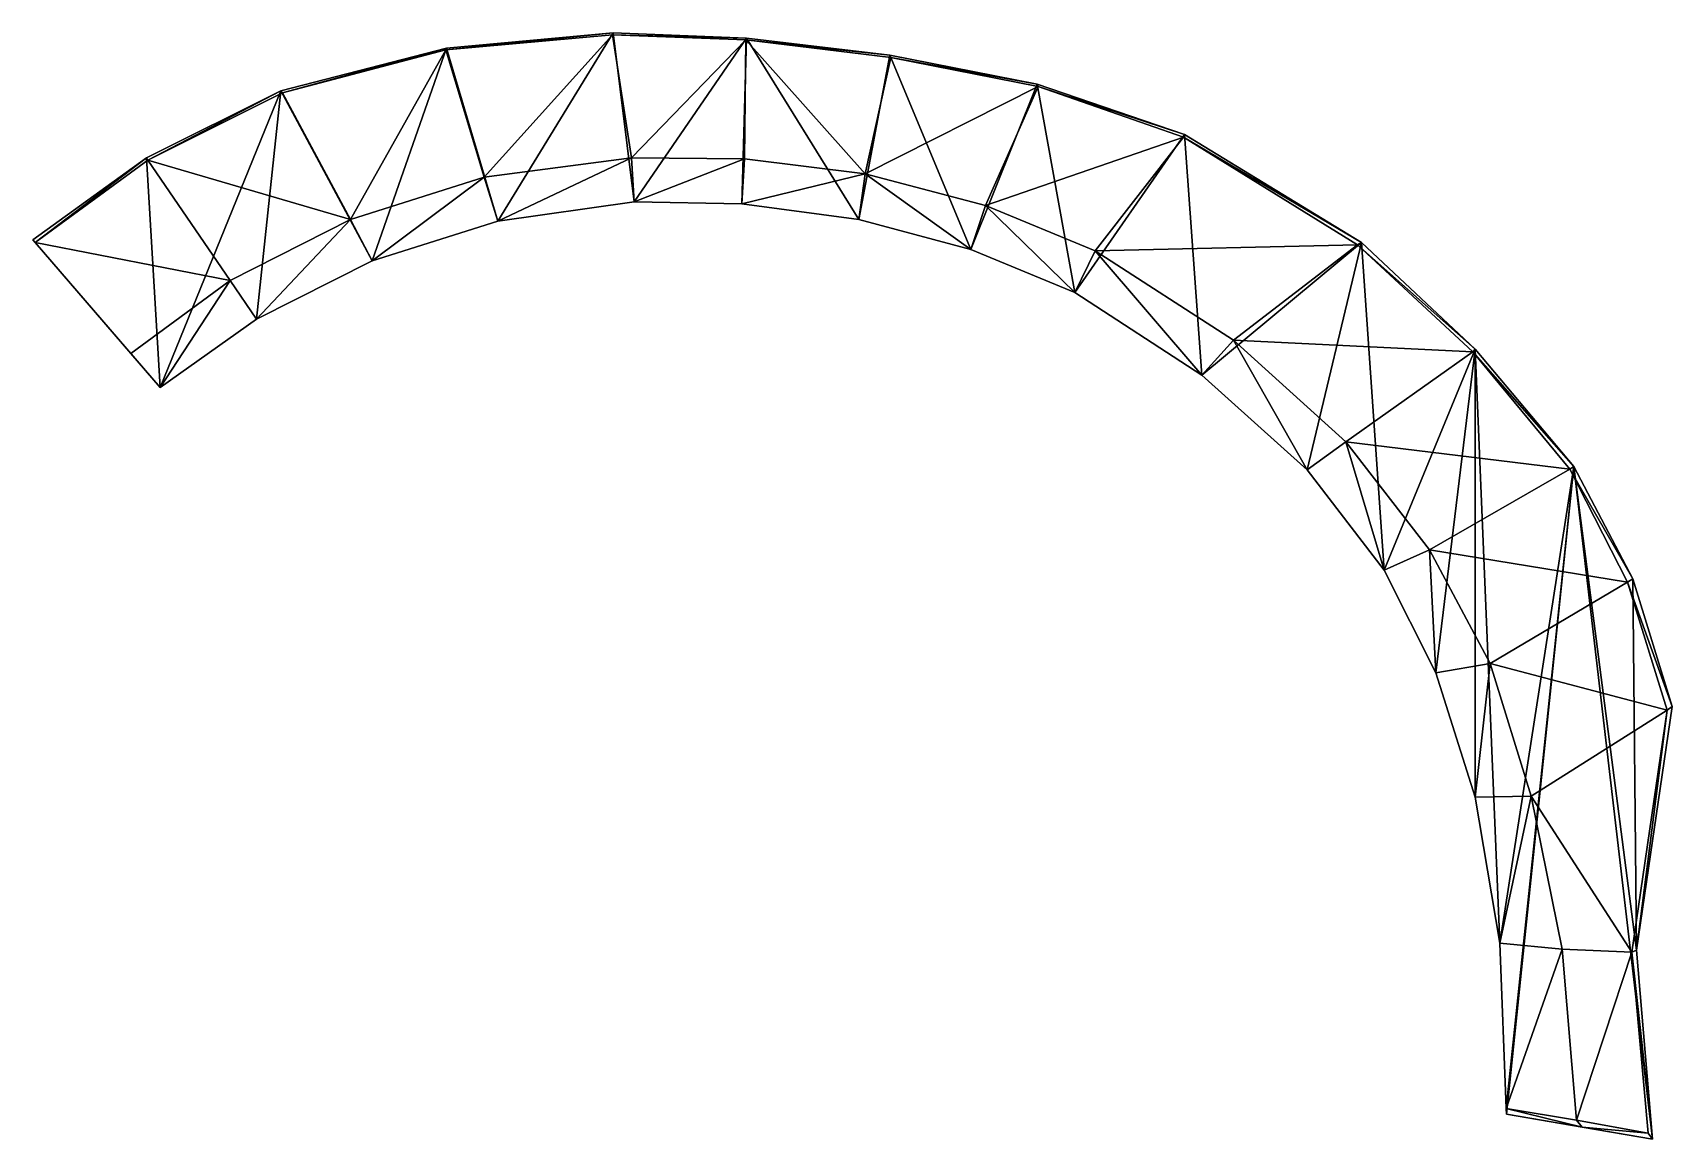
# Model space of a CAD drawing. Extents: x 183 to 971, y 50 to 582.
import ezdxf

# ---------------------------------------------------------------- set-up
doc = ezdxf.new("R2010")
doc.units = 0
doc.layers.get('0').update_dxf_attribs({"color": 13, "linetype": 'CONTINUOUS'})

msp = doc.modelspace()

# ---------------------------------------------------------------- linework, layer by layer
for p, q in [((381.94, 573.41, 18.03), (462.21, 581.66, 17.53)), ((461.96, 580.73, 21.76), (381.94, 573.41, 18.03)), ((462.21, 581.66, 17.53), (382.15, 574.35, 14.13)), ((382.15, 574.35, 10), (462.21, 581.66, 10)), ((382.15, 574.35, 14.13), (462.21, 581.66, 10)), ((400.24, 512.25, 101.61), (461.96, 580.73, 21.76)), ((462.21, 581.66, 10), (406.88, 491.12, 10)), ((462.21, 581.66, 17.53), (461.96, 580.73, 21.76)), ((461.96, 580.73, 21.76), (526.2, 579.14, 20.54)), ((470.97, 521.63, 103.81), (461.96, 580.73, 21.76)), ((461.96, 580.73, 21.76), (525.93, 578.25, 24.71)), ((526.2, 579.14, 20.54), (462.21, 581.66, 17.53)), ((462.21, 581.66, 17.53), (526.2, 579.14, 10)), ((526.2, 579.14, 10), (462.21, 581.66, 10)), ((462.21, 581.66, 10), (462.21, 581.66, 17.53)), ((462.21, 581.66, 10), (472.33, 500.39, 10)), ((525.93, 578.25, 24.71), (470.97, 521.63, 103.81)), ((526.2, 579.14, 10), (472.33, 500.39, 10)), ((526.2, 579.14, 10), (524.08, 499.56, 10)), ((525.36, 521.11, 104.44), (525.93, 578.25, 24.71)), ((525.93, 578.25, 24.71), (526.2, 579.14, 20.54)), ((525.93, 578.25, 24.71), (595.16, 570.95, 25.24)), ((525.93, 578.25, 24.71), (595.6, 569.87, 28.59)), ((583.34, 513.92, 105.87), (525.93, 578.25, 24.71)), ((595.16, 570.95, 25.24), (526.2, 579.14, 20.54)), ((526.2, 579.14, 20.54), (526.2, 579.14, 10)), ((526.2, 579.14, 10), (580.27, 492.02, 10)), ((526.2, 579.14, 10), (595.16, 570.95, 10)), ((526.2, 579.14, 20.54), (595.16, 570.95, 10)), ((382.15, 574.35, 14.13), (302.68, 553.82, 13.49)), ((302.68, 553.82, 10), (382.15, 574.35, 10)), ((302.68, 553.82, 13.49), (382.15, 574.35, 10)), ((303.39, 552.85, 16.98), (382.15, 574.35, 14.13)), ((381.94, 573.41, 18.03), (303.39, 552.85, 16.98)), ((381.94, 573.41, 18.03), (336, 492, 98.69)), ((382.15, 574.35, 10), (346.53, 472.16, 10)), ((382.15, 574.35, 14.13), (381.94, 573.41, 18.03)), ((381.94, 573.41, 18.03), (400.24, 512.25, 101.61)), ((382.15, 574.35, 10), (406.88, 491.12, 10)), ((382.15, 574.35, 10), (382.15, 574.35, 14.13)), ((595.16, 570.95, 10), (580.27, 492.02, 10)), ((583.34, 513.92, 105.87), (595.6, 569.87, 28.59)), ((595.6, 569.87, 28.59), (595.16, 570.95, 25.24)), ((665.96, 556.98, 32.51), (595.16, 570.95, 25.24)), ((595.16, 570.95, 10), (634.06, 477.49, 10)), ((595.16, 570.95, 10), (665.96, 556.98, 10)), ((595.16, 570.95, 25.24), (595.16, 570.95, 10)), ((595.16, 570.95, 25.24), (665.96, 556.98, 10)), ((665.96, 556.98, 32.51), (595.6, 569.87, 28.59)), ((595.6, 569.87, 28.59), (666.33, 555.84, 35.83)), ((302.68, 553.82, 13.49), (238.05, 521.55, 11.47)), ((238.05, 521.55, 10), (302.68, 553.82, 10)), ((238.05, 521.55, 11.47), (302.68, 553.82, 10)), ((238.79, 520.53, 15.04), (302.68, 553.82, 13.49)), ((303.39, 552.85, 16.98), (238.79, 520.53, 15.04)), ((302.68, 553.82, 10), (244.72, 411.22, 10)), ((302.68, 553.82, 10), (290.94, 444.05, 10)), ((302.68, 553.82, 13.49), (303.39, 552.85, 16.98)), ((302.68, 553.82, 10), (346.53, 472.16, 10)), ((302.68, 553.82, 10), (302.68, 553.82, 13.49)), ((336, 492, 98.69), (303.39, 552.85, 16.98)), ((666.33, 555.84, 35.83), (583.34, 513.92, 105.87)), ((665.96, 556.98, 10), (634.06, 477.49, 10)), ((641, 498.68, 107.64), (666.33, 555.84, 35.83)), ((736.71, 532.73, 37.03), (665.96, 556.98, 32.51)), ((665.96, 556.98, 32.51), (666.33, 555.84, 35.83)), ((665.96, 556.98, 32.51), (736.71, 532.73, 10)), ((736.71, 532.73, 10), (665.96, 556.98, 10)), ((665.96, 556.98, 10), (665.96, 556.98, 32.51)), ((665.96, 556.98, 10), (683.92, 456.84, 10)), ((666.33, 555.84, 35.83), (736.71, 532.73, 37.03)), ((666.33, 555.84, 35.83), (736.21, 531.46, 40.19)), ((736.21, 531.46, 40.19), (641, 498.68, 107.64)), ((736.71, 532.73, 10), (683.92, 456.84, 10)), ((736.21, 531.46, 40.19), (693.75, 476.85, 109.27)), ((736.71, 532.73, 37.03), (736.21, 531.46, 40.19)), ((736.21, 531.46, 40.19), (821.67, 480.91, 46.97)), ((819.69, 479.78, 50.75), (736.21, 531.46, 40.19)), ((821.67, 480.91, 46.97), (736.71, 532.73, 37.03)), ((736.71, 532.73, 37.03), (736.71, 532.73, 10)), ((736.71, 532.73, 10), (745.05, 417.18, 10)), ((736.71, 532.73, 10), (821.67, 480.91, 10)), ((736.71, 532.73, 37.03), (821.67, 480.91, 10)), ((238.05, 521.55, 11.47), (183.48, 482.27, 10)), ((238.05, 521.55, 10), (183.48, 482.27, 10)), ((238.05, 521.55, 11.47), (184.68, 480.87, 13.19)), ((238.05, 521.55, 10), (184.68, 480.87, 10)), ((184.68, 480.87, 13.19), (238.79, 520.53, 15.04)), ((238.79, 520.53, 15.04), (238.05, 521.55, 11.47)), ((238.05, 521.55, 11.47), (238.05, 521.55, 10)), ((238.05, 521.55, 10), (244.72, 411.22, 10)), ((278.22, 462.68, 95.61), (238.79, 520.53, 15.04)), ((238.79, 520.53, 15.04), (336, 492, 98.69)), ((400.24, 512.25, 101.61), (470.97, 521.63, 103.81)), ((470.97, 521.63, 103.81), (406.88, 491.12, 101.47)), ((472.33, 500.39, 103.07), (470.97, 521.63, 103.81)), ((470.97, 521.63, 103.81), (525.36, 521.11, 104.44)), ((525.36, 521.11, 104.44), (472.33, 500.39, 103.07)), ((524.08, 499.56, 103.91), (525.36, 521.11, 104.44)), ((583.34, 513.92, 105.87), (525.36, 521.11, 104.44)), ((336, 492, 98.69), (400.24, 512.25, 101.61)), ((346.53, 472.16, 99.03), (400.24, 512.25, 101.61)), ((400.24, 512.25, 101.61), (406.88, 491.12, 101.47)), ((524.08, 499.56, 103.91), (583.34, 513.92, 105.87)), ((583.34, 513.92, 105.87), (580.27, 492.02, 105.65)), ((634.06, 477.49, 106.94), (583.34, 513.92, 105.87)), ((583.34, 513.92, 105.87), (641, 498.68, 107.64)), ((406.88, 491.12, 101.47), (472.33, 500.39, 103.07)), ((472.33, 500.39, 10), (406.88, 491.12, 10)), ((472.33, 500.39, 103.07), (406.88, 491.12, 10)), ((472.33, 500.39, 103.07), (524.08, 499.56, 103.91)), ((524.08, 499.56, 10), (472.33, 500.39, 10)), ((524.08, 499.56, 103.91), (472.33, 500.39, 10)), ((472.33, 500.39, 103.07), (472.33, 500.39, 10)), ((524.08, 499.56, 103.91), (580.27, 492.02, 105.65)), ((580.27, 492.02, 10), (524.08, 499.56, 10)), ((524.08, 499.56, 10), (524.08, 499.56, 103.91)), ((580.27, 492.02, 105.65), (524.08, 499.56, 10)), ((641, 498.68, 107.64), (634.06, 477.49, 106.94)), ((641, 498.68, 107.64), (693.75, 476.85, 109.27)), ((683.92, 456.84, 108.31), (641, 498.68, 107.64)), ((336, 492, 98.69), (278.22, 462.68, 95.61)), ((336, 492, 98.69), (290.94, 444.05, 97.09)), ((346.53, 472.16, 99.03), (336, 492, 98.69)), ((346.53, 472.16, 99.03), (406.88, 491.12, 101.47)), ((406.88, 491.12, 10), (346.53, 472.16, 10)), ((406.88, 491.12, 101.47), (346.53, 472.16, 10)), ((406.88, 491.12, 10), (406.88, 491.12, 101.47)), ((580.27, 492.02, 105.65), (634.06, 477.49, 106.94)), ((634.06, 477.49, 10), (580.27, 492.02, 10)), ((580.27, 492.02, 10), (580.27, 492.02, 105.65)), ((634.06, 477.49, 106.94), (580.27, 492.02, 10)), ((183.48, 482.27, 10), (184.68, 480.87, 13.19)), ((183.48, 482.27, 10), (184.68, 480.87, 10)), ((278.22, 462.68, 95.61), (184.68, 480.87, 13.19)), ((184.68, 480.87, 13.19), (230.58, 427.62, 91.62)), ((184.68, 480.87, 10), (184.68, 480.87, 13.19)), ((244.72, 411.22, 10), (184.68, 480.87, 10)), ((230.58, 427.62, 91.62), (184.68, 480.87, 10)), ((821.67, 480.91, 10), (745.05, 417.18, 10)), ((821.67, 480.91, 10), (795.64, 371.65, 10)), ((821.67, 480.91, 46.97), (819.69, 479.78, 50.75)), ((876.3, 429.69, 51.85), (821.67, 480.91, 46.97)), ((821.67, 480.91, 46.97), (876.3, 429.69, 10)), ((876.3, 429.69, 10), (821.67, 480.91, 10)), ((821.67, 480.91, 10), (821.67, 480.91, 46.97)), ((821.67, 480.91, 10), (832.48, 323.58, 10)), ((634.06, 477.49, 106.94), (683.92, 456.84, 108.31)), ((683.92, 456.84, 10), (634.06, 477.49, 10)), ((634.06, 477.49, 10), (634.06, 477.49, 106.94)), ((683.92, 456.84, 108.31), (634.06, 477.49, 10)), ((693.75, 476.85, 109.27), (683.92, 456.84, 108.31)), ((693.75, 476.85, 109.27), (819.69, 479.78, 50.75)), ((745.05, 417.18, 109.23), (693.75, 476.85, 109.27)), ((693.75, 476.85, 109.27), (760.21, 433.96, 109.61)), ((819.69, 479.78, 50.75), (760.21, 433.96, 109.61)), ((819.69, 479.78, 50.75), (876.3, 429.69, 51.85)), ((875.11, 428.36, 55.05), (819.69, 479.78, 50.75)), ((290.94, 444.05, 97.09), (346.53, 472.16, 99.03)), ((346.53, 472.16, 10), (290.94, 444.05, 10)), ((346.53, 472.16, 99.03), (290.94, 444.05, 10)), ((346.53, 472.16, 10), (346.53, 472.16, 99.03)), ((278.22, 462.68, 95.61), (230.58, 427.62, 91.62)), ((244.72, 411.22, 94.27), (278.22, 462.68, 95.61)), ((278.22, 462.68, 95.61), (290.94, 444.05, 97.09)), ((683.92, 456.84, 108.31), (745.05, 417.18, 109.23)), ((745.05, 417.18, 10), (683.92, 456.84, 10)), ((745.05, 417.18, 109.23), (683.92, 456.84, 10)), ((683.92, 456.84, 108.31), (683.92, 456.84, 10)), ((290.94, 444.05, 10), (244.72, 411.22, 10)), ((290.94, 444.05, 97.09), (244.72, 411.22, 10)), ((290.94, 444.05, 97.09), (244.72, 411.22, 94.27)), ((290.94, 444.05, 97.09), (290.94, 444.05, 10)), ((760.21, 433.96, 109.61), (745.05, 417.18, 109.23)), ((760.21, 433.96, 109.61), (875.11, 428.36, 55.05)), ((795.64, 371.65, 108.93), (760.21, 433.96, 109.61)), ((760.21, 433.96, 109.61), (814.19, 385.15, 109.65)), ((230.58, 427.62, 91.62), (244.72, 411.22, 94.27)), ((230.58, 427.62, 91.62), (244.72, 411.22, 10)), ((814.19, 385.15, 109.65), (875.11, 428.36, 55.05)), ((876.3, 429.69, 10), (832.48, 323.58, 10)), ((876.3, 429.69, 10), (857.39, 274.25, 10)), ((875.11, 428.36, 55.05), (876.3, 429.69, 51.85)), ((923.6, 373.36, 53.81), (875.11, 428.36, 55.05)), ((875.11, 428.36, 55.05), (921.79, 372.05, 56.39)), ((876.3, 429.69, 10), (876.29, 214.42, 10)), ((923.6, 373.36, 53.81), (876.3, 429.69, 51.85)), ((876.3, 429.69, 51.85), (876.3, 429.69, 10)), ((876.3, 429.69, 10), (888.13, 144.29, 10)), ((876.3, 429.69, 10), (923.6, 373.36, 10)), ((923.6, 373.36, 10), (876.3, 429.69, 51.85)), ((244.72, 411.22, 94.27), (244.72, 411.22, 10)), ((745.05, 417.18, 109.23), (795.64, 371.65, 108.93)), ((795.64, 371.65, 10), (745.05, 417.18, 10)), ((795.64, 371.65, 108.93), (745.05, 417.18, 10)), ((745.05, 417.18, 109.23), (745.05, 417.18, 10)), ((814.19, 385.15, 109.65), (795.64, 371.65, 108.93)), ((854.26, 333.2, 107.94), (814.19, 385.15, 109.65)), ((814.19, 385.15, 109.65), (832.48, 323.58, 107.52)), ((921.79, 372.05, 56.39), (814.19, 385.15, 109.65)), ((795.64, 371.65, 108.93), (832.48, 323.58, 107.52)), ((795.64, 371.65, 108.93), (832.48, 323.58, 10)), ((795.64, 371.65, 108.93), (795.64, 371.65, 10)), ((795.64, 371.65, 10), (832.48, 323.58, 10)), ((921.79, 372.05, 56.39), (854.26, 333.2, 107.94)), ((923.6, 373.36, 10), (888.13, 144.29, 10)), ((923.6, 373.36, 10), (891.14, 64.89, 10)), ((923.6, 373.36, 10), (891.37, 62.25, 10)), ((921.79, 372.05, 56.39), (923.6, 373.36, 53.81)), ((951.99, 319.27, 54.83), (921.79, 372.05, 56.39)), ((921.79, 372.05, 56.39), (949.46, 317.78, 58.08)), ((951.99, 319.27, 54.83), (923.6, 373.36, 53.81)), ((951.99, 319.27, 10), (923.6, 373.36, 53.81)), ((951.99, 319.27, 10), (923.6, 373.36, 10)), ((923.6, 373.36, 10), (923.6, 373.36, 53.81)), ((923.6, 373.36, 10), (961.43, 50.15, 10)), ((923.6, 373.36, 10), (953.69, 140.94, 10)), ((832.48, 323.58, 107.52), (854.26, 333.2, 107.94)), ((857.39, 274.25, 103.97), (854.26, 333.2, 107.94)), ((883.39, 278.66, 104.14), (854.26, 333.2, 107.94)), ((854.26, 333.2, 107.94), (949.46, 317.78, 58.08)), ((832.48, 323.58, 107.52), (857.39, 274.25, 103.97)), ((832.48, 323.58, 10), (832.48, 323.58, 107.52)), ((832.48, 323.58, 107.52), (857.39, 274.25, 10)), ((832.48, 323.58, 10), (857.39, 274.25, 10)), ((949.46, 317.78, 58.08), (883.39, 278.66, 104.14)), ((949.46, 317.78, 58.08), (951.99, 319.27, 54.83)), ((949.46, 317.78, 58.08), (968.4, 256.31, 56.28)), ((970.89, 257.98, 53.02), (949.46, 317.78, 58.08)), ((951.99, 319.27, 54.83), (951.99, 319.27, 10)), ((951.99, 319.27, 10), (970.89, 257.98, 53.02)), ((970.89, 257.98, 10), (951.99, 319.27, 10)), ((951.99, 319.27, 54.83), (970.89, 257.98, 53.02)), ((953.69, 140.94, 10), (951.99, 319.27, 10)), ((883.39, 278.66, 104.14), (857.39, 274.25, 103.97)), ((883.39, 278.66, 104.14), (876.29, 214.42, 104.9)), ((968.4, 256.31, 56.28), (883.39, 278.66, 104.14)), ((883.39, 278.66, 104.14), (903.18, 214.97, 105.57)), ((876.29, 214.42, 104.9), (857.39, 274.25, 10)), ((857.39, 274.25, 10), (876.29, 214.42, 10)), ((876.29, 214.42, 104.9), (857.39, 274.25, 103.97)), ((857.39, 274.25, 103.97), (857.39, 274.25, 10)), ((903.18, 214.97, 105.57), (968.4, 256.31, 56.28)), ((968.4, 256.31, 56.28), (951.43, 140.06, 42.42)), ((953.69, 140.94, 39.19), (970.89, 257.98, 53.02)), ((970.89, 257.98, 10), (953.69, 140.94, 10)), ((953.69, 140.94, 10), (970.89, 257.98, 53.02)), ((968.4, 256.31, 56.28), (953.69, 140.94, 39.19)), ((968.4, 256.31, 56.28), (970.89, 257.98, 53.02)), ((970.89, 257.98, 53.02), (970.89, 257.98, 10)), ((903.18, 214.97, 105.57), (876.29, 214.42, 104.9)), ((876.29, 214.42, 104.9), (888.13, 144.29, 95.21)), ((876.29, 214.42, 104.9), (888.13, 144.29, 10)), ((876.29, 214.42, 104.9), (876.29, 214.42, 10)), ((876.29, 214.42, 10), (888.13, 144.29, 10)), ((903.18, 214.97, 105.57), (888.13, 144.29, 95.21)), ((903.18, 214.97, 105.57), (918.02, 141.45, 96.58)), ((951.43, 140.06, 42.42), (903.18, 214.97, 105.57)), ((888.13, 144.29, 95.21), (918.02, 141.45, 96.58)), ((888.13, 144.29, 95.21), (891.14, 64.89, 41.08)), ((888.13, 144.29, 10), (888.13, 144.29, 95.21)), ((888.13, 144.29, 95.21), (891.14, 64.89, 10)), ((888.13, 144.29, 10), (891.14, 64.89, 10)), ((918.02, 141.45, 96.58), (891.14, 64.89, 41.08)), ((918.02, 141.45, 96.58), (951.43, 140.06, 42.42)), ((918.02, 141.45, 96.58), (924.85, 59.23, 40.4)), ((951.43, 140.06, 42.42), (924.85, 59.23, 40.4)), ((953.69, 140.94, 39.19), (951.43, 140.06, 42.42)), ((959.41, 53.12, 26.15), (951.43, 140.06, 42.42)), ((951.43, 140.06, 42.42), (961.43, 50.15, 22.99)), ((961.43, 50.15, 22.99), (953.69, 140.94, 39.19)), ((953.69, 140.94, 10), (961.43, 50.15, 22.99)), ((961.43, 50.15, 10), (953.69, 140.94, 10)), ((953.69, 140.94, 10), (953.69, 140.94, 39.19)), ((924.85, 59.23, 40.4), (891.14, 64.89, 41.08)), ((891.14, 64.89, 41.08), (927.61, 55.99, 38.5)), ((891.14, 64.89, 41.08), (891.37, 62.25, 38.5)), ((891.14, 64.89, 10), (891.14, 64.89, 41.08)), ((891.37, 62.25, 10), (891.14, 64.89, 10)), ((891.14, 64.89, 41.08), (891.37, 62.25, 10)), ((891.37, 62.25, 38.5), (927.61, 55.99, 38.5)), ((961.43, 50.15, 10), (891.37, 62.25, 10)), ((891.37, 62.25, 10), (891.37, 62.25, 38.5)), ((961.43, 50.15, 22.99), (891.37, 62.25, 10)), ((961.43, 50.15, 22.99), (891.37, 62.25, 38.5)), ((959.41, 53.12, 26.15), (924.85, 59.23, 40.4)), ((924.85, 59.23, 40.4), (927.61, 55.99, 38.5)), ((927.61, 55.99, 38.5), (959.41, 53.12, 26.15)), ((961.43, 50.15, 22.99), (927.61, 55.99, 38.5)), ((959.41, 53.12, 26.15), (961.43, 50.15, 22.99)), ((961.43, 50.15, 22.99), (961.43, 50.15, 10))]:
    msp.add_line(p, q)

# ---------------------------------------------------------------- meshes
mesh = msp.add_polyface()
corners = [(381.94, 573.41, 18.03), (462.21, 581.66, 17.53), (382.15, 574.35, 14.13)]
mesh.append_faces([[corners[k] for k in face] for face in [(0, 1, 2)]])
mesh = msp.add_polyface()
corners = [(461.96, 580.73, 21.76), (462.21, 581.66, 17.53), (381.94, 573.41, 18.03)]
mesh.append_faces([[corners[k] for k in face] for face in [(0, 1, 2)]])
mesh = msp.add_polyface()
corners = [(400.24, 512.25, 101.61), (461.96, 580.73, 21.76), (381.94, 573.41, 18.03)]
mesh.append_faces([[corners[k] for k in face] for face in [(0, 1, 2)]])
mesh = msp.add_polyface()
corners = [(462.21, 581.66, 10), (406.88, 491.12, 10), (382.15, 574.35, 10)]
mesh.append_faces([[corners[k] for k in face] for face in [(0, 1, 2)]])
mesh = msp.add_polyface()
corners = [(382.15, 574.35, 14.13), (462.21, 581.66, 10), (382.15, 574.35, 10)]
mesh.append_faces([[corners[k] for k in face] for face in [(0, 1, 2)]])
mesh = msp.add_polyface()
corners = [(462.21, 581.66, 17.53), (462.21, 581.66, 10), (382.15, 574.35, 14.13)]
mesh.append_faces([[corners[k] for k in face] for face in [(0, 1, 2)]])
mesh = msp.add_polyface()
corners = [(470.97, 521.63, 103.81), (461.96, 580.73, 21.76), (400.24, 512.25, 101.61)]
mesh.append_faces([[corners[k] for k in face] for face in [(0, 1, 2)]])
mesh = msp.add_polyface()
corners = [(472.33, 500.39, 10), (406.88, 491.12, 10), (462.21, 581.66, 10)]
mesh.append_faces([[corners[k] for k in face] for face in [(0, 1, 2)]])
mesh = msp.add_polyface()
corners = [(461.96, 580.73, 21.76), (526.2, 579.14, 20.54), (462.21, 581.66, 17.53)]
mesh.append_faces([[corners[k] for k in face] for face in [(0, 1, 2)]])
mesh = msp.add_polyface()
corners = [(525.93, 578.25, 24.71), (526.2, 579.14, 20.54), (461.96, 580.73, 21.76)]
mesh.append_faces([[corners[k] for k in face] for face in [(0, 1, 2)]])
mesh = msp.add_polyface()
corners = [(470.97, 521.63, 103.81), (525.93, 578.25, 24.71), (461.96, 580.73, 21.76)]
mesh.append_faces([[corners[k] for k in face] for face in [(0, 1, 2)]])
mesh = msp.add_polyface()
corners = [(462.21, 581.66, 17.53), (526.2, 579.14, 10), (462.21, 581.66, 10)]
mesh.append_faces([[corners[k] for k in face] for face in [(0, 1, 2)]])
mesh = msp.add_polyface()
corners = [(526.2, 579.14, 20.54), (526.2, 579.14, 10), (462.21, 581.66, 17.53)]
mesh.append_faces([[corners[k] for k in face] for face in [(0, 1, 2)]])
mesh = msp.add_polyface()
corners = [(526.2, 579.14, 10), (472.33, 500.39, 10), (462.21, 581.66, 10)]
mesh.append_faces([[corners[k] for k in face] for face in [(0, 1, 2)]])
mesh = msp.add_polyface()
corners = [(525.36, 521.11, 104.44), (525.93, 578.25, 24.71), (470.97, 521.63, 103.81)]
mesh.append_faces([[corners[k] for k in face] for face in [(0, 1, 2)]])
mesh = msp.add_polyface()
corners = [(526.2, 579.14, 10), (524.08, 499.56, 10), (472.33, 500.39, 10)]
mesh.append_faces([[corners[k] for k in face] for face in [(0, 1, 2)]])
mesh = msp.add_polyface()
corners = [(580.27, 492.02, 10), (524.08, 499.56, 10), (526.2, 579.14, 10)]
mesh.append_faces([[corners[k] for k in face] for face in [(0, 1, 2)]])
mesh = msp.add_polyface()
corners = [(583.34, 513.92, 105.87), (525.93, 578.25, 24.71), (525.36, 521.11, 104.44)]
mesh.append_faces([[corners[k] for k in face] for face in [(0, 1, 2)]])
mesh = msp.add_polyface()
corners = [(595.16, 570.95, 25.24), (526.2, 579.14, 20.54), (525.93, 578.25, 24.71)]
mesh.append_faces([[corners[k] for k in face] for face in [(0, 1, 2)]])
mesh = msp.add_polyface()
corners = [(595.6, 569.87, 28.59), (595.16, 570.95, 25.24), (525.93, 578.25, 24.71)]
mesh.append_faces([[corners[k] for k in face] for face in [(0, 1, 2)]])
mesh = msp.add_polyface()
corners = [(583.34, 513.92, 105.87), (595.6, 569.87, 28.59), (525.93, 578.25, 24.71)]
mesh.append_faces([[corners[k] for k in face] for face in [(0, 1, 2)]])
mesh = msp.add_polyface()
corners = [(595.16, 570.95, 10), (580.27, 492.02, 10), (526.2, 579.14, 10)]
mesh.append_faces([[corners[k] for k in face] for face in [(0, 1, 2)]])
mesh = msp.add_polyface()
corners = [(526.2, 579.14, 20.54), (595.16, 570.95, 10), (526.2, 579.14, 10)]
mesh.append_faces([[corners[k] for k in face] for face in [(0, 1, 2)]])
mesh = msp.add_polyface()
corners = [(595.16, 570.95, 25.24), (595.16, 570.95, 10), (526.2, 579.14, 20.54)]
mesh.append_faces([[corners[k] for k in face] for face in [(0, 1, 2)]])
mesh = msp.add_polyface()
corners = [(303.39, 552.85, 16.98), (382.15, 574.35, 14.13), (302.68, 553.82, 13.49)]
mesh.append_faces([[corners[k] for k in face] for face in [(0, 1, 2)]])
mesh = msp.add_polyface()
corners = [(382.15, 574.35, 10), (346.53, 472.16, 10), (302.68, 553.82, 10)]
mesh.append_faces([[corners[k] for k in face] for face in [(0, 1, 2)]])
mesh = msp.add_polyface()
corners = [(302.68, 553.82, 13.49), (382.15, 574.35, 10), (302.68, 553.82, 10)]
mesh.append_faces([[corners[k] for k in face] for face in [(0, 1, 2)]])
mesh = msp.add_polyface()
corners = [(382.15, 574.35, 14.13), (382.15, 574.35, 10), (302.68, 553.82, 13.49)]
mesh.append_faces([[corners[k] for k in face] for face in [(0, 1, 2)]])
mesh = msp.add_polyface()
corners = [(381.94, 573.41, 18.03), (382.15, 574.35, 14.13), (303.39, 552.85, 16.98)]
mesh.append_faces([[corners[k] for k in face] for face in [(0, 1, 2)]])
mesh = msp.add_polyface()
corners = [(336, 492, 98.69), (381.94, 573.41, 18.03), (303.39, 552.85, 16.98)]
mesh.append_faces([[corners[k] for k in face] for face in [(0, 1, 2)]])
mesh = msp.add_polyface()
corners = [(400.24, 512.25, 101.61), (381.94, 573.41, 18.03), (336, 492, 98.69)]
mesh.append_faces([[corners[k] for k in face] for face in [(0, 1, 2)]])
mesh = msp.add_polyface()
corners = [(406.88, 491.12, 10), (346.53, 472.16, 10), (382.15, 574.35, 10)]
mesh.append_faces([[corners[k] for k in face] for face in [(0, 1, 2)]])
mesh = msp.add_polyface()
corners = [(634.06, 477.49, 10), (580.27, 492.02, 10), (595.16, 570.95, 10)]
mesh.append_faces([[corners[k] for k in face] for face in [(0, 1, 2)]])
mesh = msp.add_polyface()
corners = [(583.34, 513.92, 105.87), (666.33, 555.84, 35.83), (595.6, 569.87, 28.59)]
mesh.append_faces([[corners[k] for k in face] for face in [(0, 1, 2)]])
mesh = msp.add_polyface()
corners = [(665.96, 556.98, 32.51), (595.16, 570.95, 25.24), (595.6, 569.87, 28.59)]
mesh.append_faces([[corners[k] for k in face] for face in [(0, 1, 2)]])
mesh = msp.add_polyface()
corners = [(665.96, 556.98, 10), (634.06, 477.49, 10), (595.16, 570.95, 10)]
mesh.append_faces([[corners[k] for k in face] for face in [(0, 1, 2)]])
mesh = msp.add_polyface()
corners = [(595.16, 570.95, 25.24), (665.96, 556.98, 10), (595.16, 570.95, 10)]
mesh.append_faces([[corners[k] for k in face] for face in [(0, 1, 2)]])
mesh = msp.add_polyface()
corners = [(665.96, 556.98, 32.51), (665.96, 556.98, 10), (595.16, 570.95, 25.24)]
mesh.append_faces([[corners[k] for k in face] for face in [(0, 1, 2)]])
mesh = msp.add_polyface()
corners = [(666.33, 555.84, 35.83), (665.96, 556.98, 32.51), (595.6, 569.87, 28.59)]
mesh.append_faces([[corners[k] for k in face] for face in [(0, 1, 2)]])
mesh = msp.add_polyface()
corners = [(238.79, 520.53, 15.04), (302.68, 553.82, 13.49), (238.05, 521.55, 11.47)]
mesh.append_faces([[corners[k] for k in face] for face in [(0, 1, 2)]])
mesh = msp.add_polyface()
corners = [(302.68, 553.82, 10), (244.72, 411.22, 10), (238.05, 521.55, 10)]
mesh.append_faces([[corners[k] for k in face] for face in [(0, 1, 2)]])
mesh = msp.add_polyface()
corners = [(238.05, 521.55, 11.47), (302.68, 553.82, 10), (238.05, 521.55, 10)]
mesh.append_faces([[corners[k] for k in face] for face in [(0, 1, 2)]])
mesh = msp.add_polyface()
corners = [(302.68, 553.82, 13.49), (302.68, 553.82, 10), (238.05, 521.55, 11.47)]
mesh.append_faces([[corners[k] for k in face] for face in [(0, 1, 2)]])
mesh = msp.add_polyface()
corners = [(303.39, 552.85, 16.98), (302.68, 553.82, 13.49), (238.79, 520.53, 15.04)]
mesh.append_faces([[corners[k] for k in face] for face in [(0, 1, 2)]])
mesh = msp.add_polyface()
corners = [(336, 492, 98.69), (303.39, 552.85, 16.98), (238.79, 520.53, 15.04)]
mesh.append_faces([[corners[k] for k in face] for face in [(0, 1, 2)]])
mesh = msp.add_polyface()
corners = [(302.68, 553.82, 10), (290.94, 444.05, 10), (244.72, 411.22, 10)]
mesh.append_faces([[corners[k] for k in face] for face in [(0, 1, 2)]])
mesh = msp.add_polyface()
corners = [(346.53, 472.16, 10), (290.94, 444.05, 10), (302.68, 553.82, 10)]
mesh.append_faces([[corners[k] for k in face] for face in [(0, 1, 2)]])
mesh = msp.add_polyface()
corners = [(641, 498.68, 107.64), (666.33, 555.84, 35.83), (583.34, 513.92, 105.87)]
mesh.append_faces([[corners[k] for k in face] for face in [(0, 1, 2)]])
mesh = msp.add_polyface()
corners = [(683.92, 456.84, 10), (634.06, 477.49, 10), (665.96, 556.98, 10)]
mesh.append_faces([[corners[k] for k in face] for face in [(0, 1, 2)]])
mesh = msp.add_polyface()
corners = [(641, 498.68, 107.64), (736.21, 531.46, 40.19), (666.33, 555.84, 35.83)]
mesh.append_faces([[corners[k] for k in face] for face in [(0, 1, 2)]])
mesh = msp.add_polyface()
corners = [(736.71, 532.73, 37.03), (665.96, 556.98, 32.51), (666.33, 555.84, 35.83)]
mesh.append_faces([[corners[k] for k in face] for face in [(0, 1, 2)]])
mesh = msp.add_polyface()
corners = [(665.96, 556.98, 32.51), (736.71, 532.73, 10), (665.96, 556.98, 10)]
mesh.append_faces([[corners[k] for k in face] for face in [(0, 1, 2)]])
mesh = msp.add_polyface()
corners = [(736.71, 532.73, 37.03), (736.71, 532.73, 10), (665.96, 556.98, 32.51)]
mesh.append_faces([[corners[k] for k in face] for face in [(0, 1, 2)]])
mesh = msp.add_polyface()
corners = [(736.71, 532.73, 10), (683.92, 456.84, 10), (665.96, 556.98, 10)]
mesh.append_faces([[corners[k] for k in face] for face in [(0, 1, 2)]])
mesh = msp.add_polyface()
corners = [(736.21, 531.46, 40.19), (736.71, 532.73, 37.03), (666.33, 555.84, 35.83)]
mesh.append_faces([[corners[k] for k in face] for face in [(0, 1, 2)]])
mesh = msp.add_polyface()
corners = [(736.21, 531.46, 40.19), (641, 498.68, 107.64), (693.75, 476.85, 109.27)]
mesh.append_faces([[corners[k] for k in face] for face in [(0, 1, 2)]])
mesh = msp.add_polyface()
corners = [(745.05, 417.18, 10), (683.92, 456.84, 10), (736.71, 532.73, 10)]
mesh.append_faces([[corners[k] for k in face] for face in [(0, 1, 2)]])
mesh = msp.add_polyface()
corners = [(819.69, 479.78, 50.75), (736.21, 531.46, 40.19), (693.75, 476.85, 109.27)]
mesh.append_faces([[corners[k] for k in face] for face in [(0, 1, 2)]])
mesh = msp.add_polyface()
corners = [(821.67, 480.91, 46.97), (736.71, 532.73, 37.03), (736.21, 531.46, 40.19)]
mesh.append_faces([[corners[k] for k in face] for face in [(0, 1, 2)]])
mesh = msp.add_polyface()
corners = [(819.69, 479.78, 50.75), (821.67, 480.91, 46.97), (736.21, 531.46, 40.19)]
mesh.append_faces([[corners[k] for k in face] for face in [(0, 1, 2)]])
mesh = msp.add_polyface()
corners = [(821.67, 480.91, 10), (745.05, 417.18, 10), (736.71, 532.73, 10)]
mesh.append_faces([[corners[k] for k in face] for face in [(0, 1, 2)]])
mesh = msp.add_polyface()
corners = [(736.71, 532.73, 37.03), (821.67, 480.91, 10), (736.71, 532.73, 10)]
mesh.append_faces([[corners[k] for k in face] for face in [(0, 1, 2)]])
mesh = msp.add_polyface()
corners = [(821.67, 480.91, 46.97), (821.67, 480.91, 10), (736.71, 532.73, 37.03)]
mesh.append_faces([[corners[k] for k in face] for face in [(0, 1, 2)]])
mesh = msp.add_polyface()
corners = [(184.68, 480.87, 13.19), (238.05, 521.55, 11.47), (183.48, 482.27, 10)]
mesh.append_faces([[corners[k] for k in face] for face in [(0, 1, 2)]])
mesh = msp.add_polyface()
corners = [(238.05, 521.55, 11.47), (238.05, 521.55, 10), (183.48, 482.27, 10)]
mesh.append_faces([[corners[k] for k in face] for face in [(0, 1, 2)]])
mesh = msp.add_polyface()
corners = [(238.05, 521.55, 10), (184.68, 480.87, 10), (183.48, 482.27, 10)]
mesh.append_faces([[corners[k] for k in face] for face in [(0, 1, 2)]])
mesh = msp.add_polyface()
corners = [(238.79, 520.53, 15.04), (238.05, 521.55, 11.47), (184.68, 480.87, 13.19)]
mesh.append_faces([[corners[k] for k in face] for face in [(0, 1, 2)]])
mesh = msp.add_polyface()
corners = [(244.72, 411.22, 10), (184.68, 480.87, 10), (238.05, 521.55, 10)]
mesh.append_faces([[corners[k] for k in face] for face in [(0, 1, 2)]])
mesh = msp.add_polyface()
corners = [(278.22, 462.68, 95.61), (238.79, 520.53, 15.04), (184.68, 480.87, 13.19)]
mesh.append_faces([[corners[k] for k in face] for face in [(0, 1, 2)]])
mesh = msp.add_polyface()
corners = [(336, 492, 98.69), (238.79, 520.53, 15.04), (278.22, 462.68, 95.61)]
mesh.append_faces([[corners[k] for k in face] for face in [(0, 1, 2)]])
mesh = msp.add_polyface()
corners = [(470.97, 521.63, 103.81), (400.24, 512.25, 101.61), (406.88, 491.12, 101.47)]
mesh.append_faces([[corners[k] for k in face] for face in [(0, 1, 2)]])
mesh = msp.add_polyface()
corners = [(472.33, 500.39, 103.07), (470.97, 521.63, 103.81), (406.88, 491.12, 101.47)]
mesh.append_faces([[corners[k] for k in face] for face in [(0, 1, 2)]])
mesh = msp.add_polyface()
corners = [(525.36, 521.11, 104.44), (470.97, 521.63, 103.81), (472.33, 500.39, 103.07)]
mesh.append_faces([[corners[k] for k in face] for face in [(0, 1, 2)]])
mesh = msp.add_polyface()
corners = [(525.36, 521.11, 104.44), (472.33, 500.39, 103.07), (524.08, 499.56, 103.91)]
mesh.append_faces([[corners[k] for k in face] for face in [(0, 1, 2)]])
mesh = msp.add_polyface()
corners = [(583.34, 513.92, 105.87), (525.36, 521.11, 104.44), (524.08, 499.56, 103.91)]
mesh.append_faces([[corners[k] for k in face] for face in [(0, 1, 2)]])
mesh = msp.add_polyface()
corners = [(400.24, 512.25, 101.61), (336, 492, 98.69), (346.53, 472.16, 99.03)]
mesh.append_faces([[corners[k] for k in face] for face in [(0, 1, 2)]])
mesh = msp.add_polyface()
corners = [(406.88, 491.12, 101.47), (400.24, 512.25, 101.61), (346.53, 472.16, 99.03)]
mesh.append_faces([[corners[k] for k in face] for face in [(0, 1, 2)]])
mesh = msp.add_polyface()
corners = [(583.34, 513.92, 105.87), (524.08, 499.56, 103.91), (580.27, 492.02, 105.65)]
mesh.append_faces([[corners[k] for k in face] for face in [(0, 1, 2)]])
mesh = msp.add_polyface()
corners = [(634.06, 477.49, 106.94), (583.34, 513.92, 105.87), (580.27, 492.02, 105.65)]
mesh.append_faces([[corners[k] for k in face] for face in [(0, 1, 2)]])
mesh = msp.add_polyface()
corners = [(641, 498.68, 107.64), (583.34, 513.92, 105.87), (634.06, 477.49, 106.94)]
mesh.append_faces([[corners[k] for k in face] for face in [(0, 1, 2)]])
mesh = msp.add_polyface()
corners = [(472.33, 500.39, 103.07), (406.88, 491.12, 10), (472.33, 500.39, 10)]
mesh.append_faces([[corners[k] for k in face] for face in [(0, 1, 2)]])
mesh = msp.add_polyface()
corners = [(472.33, 500.39, 103.07), (406.88, 491.12, 101.47), (406.88, 491.12, 10)]
mesh.append_faces([[corners[k] for k in face] for face in [(0, 1, 2)]])
mesh = msp.add_polyface()
corners = [(524.08, 499.56, 103.91), (472.33, 500.39, 10), (524.08, 499.56, 10)]
mesh.append_faces([[corners[k] for k in face] for face in [(0, 1, 2)]])
mesh = msp.add_polyface()
corners = [(524.08, 499.56, 103.91), (472.33, 500.39, 103.07), (472.33, 500.39, 10)]
mesh.append_faces([[corners[k] for k in face] for face in [(0, 1, 2)]])
mesh = msp.add_polyface()
corners = [(580.27, 492.02, 105.65), (524.08, 499.56, 10), (580.27, 492.02, 10)]
mesh.append_faces([[corners[k] for k in face] for face in [(0, 1, 2)]])
mesh = msp.add_polyface()
corners = [(580.27, 492.02, 105.65), (524.08, 499.56, 103.91), (524.08, 499.56, 10)]
mesh.append_faces([[corners[k] for k in face] for face in [(0, 1, 2)]])
mesh = msp.add_polyface()
corners = [(683.92, 456.84, 108.31), (641, 498.68, 107.64), (634.06, 477.49, 106.94)]
mesh.append_faces([[corners[k] for k in face] for face in [(0, 1, 2)]])
mesh = msp.add_polyface()
corners = [(693.75, 476.85, 109.27), (641, 498.68, 107.64), (683.92, 456.84, 108.31)]
mesh.append_faces([[corners[k] for k in face] for face in [(0, 1, 2)]])
mesh = msp.add_polyface()
corners = [(336, 492, 98.69), (278.22, 462.68, 95.61), (290.94, 444.05, 97.09)]
mesh.append_faces([[corners[k] for k in face] for face in [(0, 1, 2)]])
mesh = msp.add_polyface()
corners = [(346.53, 472.16, 99.03), (336, 492, 98.69), (290.94, 444.05, 97.09)]
mesh.append_faces([[corners[k] for k in face] for face in [(0, 1, 2)]])
mesh = msp.add_polyface()
corners = [(406.88, 491.12, 101.47), (346.53, 472.16, 10), (406.88, 491.12, 10)]
mesh.append_faces([[corners[k] for k in face] for face in [(0, 1, 2)]])
mesh = msp.add_polyface()
corners = [(406.88, 491.12, 101.47), (346.53, 472.16, 99.03), (346.53, 472.16, 10)]
mesh.append_faces([[corners[k] for k in face] for face in [(0, 1, 2)]])
mesh = msp.add_polyface()
corners = [(634.06, 477.49, 106.94), (580.27, 492.02, 10), (634.06, 477.49, 10)]
mesh.append_faces([[corners[k] for k in face] for face in [(0, 1, 2)]])
mesh = msp.add_polyface()
corners = [(634.06, 477.49, 106.94), (580.27, 492.02, 105.65), (580.27, 492.02, 10)]
mesh.append_faces([[corners[k] for k in face] for face in [(0, 1, 2)]])
mesh = msp.add_polyface()
corners = [(183.48, 482.27, 10), (184.68, 480.87, 10), (184.68, 480.87, 13.19)]
mesh.append_faces([[corners[k] for k in face] for face in [(0, 1, 2)]])
mesh = msp.add_polyface()
corners = [(278.22, 462.68, 95.61), (184.68, 480.87, 13.19), (230.58, 427.62, 91.62)]
mesh.append_faces([[corners[k] for k in face] for face in [(0, 1, 2)]])
mesh = msp.add_polyface()
corners = [(184.68, 480.87, 10), (244.72, 411.22, 10), (230.58, 427.62, 91.62)]
mesh.append_faces([[corners[k] for k in face] for face in [(0, 1, 2)]])
mesh = msp.add_polyface()
corners = [(184.68, 480.87, 10), (230.58, 427.62, 91.62), (184.68, 480.87, 13.19)]
mesh.append_faces([[corners[k] for k in face] for face in [(0, 1, 2)]])
mesh = msp.add_polyface()
corners = [(821.67, 480.91, 10), (795.64, 371.65, 10), (745.05, 417.18, 10)]
mesh.append_faces([[corners[k] for k in face] for face in [(0, 1, 2)]])
mesh = msp.add_polyface()
corners = [(832.48, 323.58, 10), (795.64, 371.65, 10), (821.67, 480.91, 10)]
mesh.append_faces([[corners[k] for k in face] for face in [(0, 1, 2)]])
mesh = msp.add_polyface()
corners = [(876.3, 429.69, 51.85), (821.67, 480.91, 46.97), (819.69, 479.78, 50.75)]
mesh.append_faces([[corners[k] for k in face] for face in [(0, 1, 2)]])
mesh = msp.add_polyface()
corners = [(821.67, 480.91, 46.97), (876.3, 429.69, 10), (821.67, 480.91, 10)]
mesh.append_faces([[corners[k] for k in face] for face in [(0, 1, 2)]])
mesh = msp.add_polyface()
corners = [(876.3, 429.69, 51.85), (876.3, 429.69, 10), (821.67, 480.91, 46.97)]
mesh.append_faces([[corners[k] for k in face] for face in [(0, 1, 2)]])
mesh = msp.add_polyface()
corners = [(876.3, 429.69, 10), (832.48, 323.58, 10), (821.67, 480.91, 10)]
mesh.append_faces([[corners[k] for k in face] for face in [(0, 1, 2)]])
mesh = msp.add_polyface()
corners = [(683.92, 456.84, 108.31), (634.06, 477.49, 10), (683.92, 456.84, 10)]
mesh.append_faces([[corners[k] for k in face] for face in [(0, 1, 2)]])
mesh = msp.add_polyface()
corners = [(683.92, 456.84, 108.31), (634.06, 477.49, 106.94), (634.06, 477.49, 10)]
mesh.append_faces([[corners[k] for k in face] for face in [(0, 1, 2)]])
mesh = msp.add_polyface()
corners = [(745.05, 417.18, 109.23), (693.75, 476.85, 109.27), (683.92, 456.84, 108.31)]
mesh.append_faces([[corners[k] for k in face] for face in [(0, 1, 2)]])
mesh = msp.add_polyface()
corners = [(819.69, 479.78, 50.75), (693.75, 476.85, 109.27), (760.21, 433.96, 109.61)]
mesh.append_faces([[corners[k] for k in face] for face in [(0, 1, 2)]])
mesh = msp.add_polyface()
corners = [(760.21, 433.96, 109.61), (693.75, 476.85, 109.27), (745.05, 417.18, 109.23)]
mesh.append_faces([[corners[k] for k in face] for face in [(0, 1, 2)]])
mesh = msp.add_polyface()
corners = [(875.11, 428.36, 55.05), (819.69, 479.78, 50.75), (760.21, 433.96, 109.61)]
mesh.append_faces([[corners[k] for k in face] for face in [(0, 1, 2)]])
mesh = msp.add_polyface()
corners = [(875.11, 428.36, 55.05), (876.3, 429.69, 51.85), (819.69, 479.78, 50.75)]
mesh.append_faces([[corners[k] for k in face] for face in [(0, 1, 2)]])
mesh = msp.add_polyface()
corners = [(346.53, 472.16, 99.03), (290.94, 444.05, 10), (346.53, 472.16, 10)]
mesh.append_faces([[corners[k] for k in face] for face in [(0, 1, 2)]])
mesh = msp.add_polyface()
corners = [(346.53, 472.16, 99.03), (290.94, 444.05, 97.09), (290.94, 444.05, 10)]
mesh.append_faces([[corners[k] for k in face] for face in [(0, 1, 2)]])
mesh = msp.add_polyface()
corners = [(278.22, 462.68, 95.61), (230.58, 427.62, 91.62), (244.72, 411.22, 94.27)]
mesh.append_faces([[corners[k] for k in face] for face in [(0, 1, 2)]])
mesh = msp.add_polyface()
corners = [(290.94, 444.05, 97.09), (278.22, 462.68, 95.61), (244.72, 411.22, 94.27)]
mesh.append_faces([[corners[k] for k in face] for face in [(0, 1, 2)]])
mesh = msp.add_polyface()
corners = [(745.05, 417.18, 109.23), (683.92, 456.84, 10), (745.05, 417.18, 10)]
mesh.append_faces([[corners[k] for k in face] for face in [(0, 1, 2)]])
mesh = msp.add_polyface()
corners = [(745.05, 417.18, 109.23), (683.92, 456.84, 108.31), (683.92, 456.84, 10)]
mesh.append_faces([[corners[k] for k in face] for face in [(0, 1, 2)]])
mesh = msp.add_polyface()
corners = [(290.94, 444.05, 97.09), (244.72, 411.22, 10), (290.94, 444.05, 10)]
mesh.append_faces([[corners[k] for k in face] for face in [(0, 1, 2)]])
mesh = msp.add_polyface()
corners = [(290.94, 444.05, 97.09), (244.72, 411.22, 94.27), (244.72, 411.22, 10)]
mesh.append_faces([[corners[k] for k in face] for face in [(0, 1, 2)]])
mesh = msp.add_polyface()
corners = [(795.64, 371.65, 108.93), (760.21, 433.96, 109.61), (745.05, 417.18, 109.23)]
mesh.append_faces([[corners[k] for k in face] for face in [(0, 1, 2)]])
mesh = msp.add_polyface()
corners = [(875.11, 428.36, 55.05), (760.21, 433.96, 109.61), (814.19, 385.15, 109.65)]
mesh.append_faces([[corners[k] for k in face] for face in [(0, 1, 2)]])
mesh = msp.add_polyface()
corners = [(814.19, 385.15, 109.65), (760.21, 433.96, 109.61), (795.64, 371.65, 108.93)]
mesh.append_faces([[corners[k] for k in face] for face in [(0, 1, 2)]])
mesh = msp.add_polyface()
corners = [(230.58, 427.62, 91.62), (244.72, 411.22, 10), (244.72, 411.22, 94.27)]
mesh.append_faces([[corners[k] for k in face] for face in [(0, 1, 2)]])
mesh = msp.add_polyface()
corners = [(921.79, 372.05, 56.39), (875.11, 428.36, 55.05), (814.19, 385.15, 109.65)]
mesh.append_faces([[corners[k] for k in face] for face in [(0, 1, 2)]])
mesh = msp.add_polyface()
corners = [(876.3, 429.69, 10), (857.39, 274.25, 10), (832.48, 323.58, 10)]
mesh.append_faces([[corners[k] for k in face] for face in [(0, 1, 2)]])
mesh = msp.add_polyface()
corners = [(876.3, 429.69, 10), (876.29, 214.42, 10), (857.39, 274.25, 10)]
mesh.append_faces([[corners[k] for k in face] for face in [(0, 1, 2)]])
mesh = msp.add_polyface()
corners = [(876.3, 429.69, 51.85), (875.11, 428.36, 55.05), (923.6, 373.36, 53.81)]
mesh.append_faces([[corners[k] for k in face] for face in [(0, 1, 2)]])
mesh = msp.add_polyface()
corners = [(923.6, 373.36, 53.81), (875.11, 428.36, 55.05), (921.79, 372.05, 56.39)]
mesh.append_faces([[corners[k] for k in face] for face in [(0, 1, 2)]])
mesh = msp.add_polyface()
corners = [(888.13, 144.29, 10), (876.29, 214.42, 10), (876.3, 429.69, 10)]
mesh.append_faces([[corners[k] for k in face] for face in [(0, 1, 2)]])
mesh = msp.add_polyface()
corners = [(923.6, 373.36, 10), (888.13, 144.29, 10), (876.3, 429.69, 10)]
mesh.append_faces([[corners[k] for k in face] for face in [(0, 1, 2)]])
mesh = msp.add_polyface()
corners = [(876.3, 429.69, 51.85), (923.6, 373.36, 53.81), (923.6, 373.36, 10)]
mesh.append_faces([[corners[k] for k in face] for face in [(0, 1, 2)]])
mesh = msp.add_polyface()
corners = [(876.3, 429.69, 51.85), (923.6, 373.36, 10), (876.3, 429.69, 10)]
mesh.append_faces([[corners[k] for k in face] for face in [(0, 1, 2)]])
mesh = msp.add_polyface()
corners = [(795.64, 371.65, 108.93), (745.05, 417.18, 10), (795.64, 371.65, 10)]
mesh.append_faces([[corners[k] for k in face] for face in [(0, 1, 2)]])
mesh = msp.add_polyface()
corners = [(745.05, 417.18, 109.23), (745.05, 417.18, 10), (795.64, 371.65, 108.93)]
mesh.append_faces([[corners[k] for k in face] for face in [(0, 1, 2)]])
mesh = msp.add_polyface()
corners = [(832.48, 323.58, 107.52), (814.19, 385.15, 109.65), (795.64, 371.65, 108.93)]
mesh.append_faces([[corners[k] for k in face] for face in [(0, 1, 2)]])
mesh = msp.add_polyface()
corners = [(854.26, 333.2, 107.94), (814.19, 385.15, 109.65), (832.48, 323.58, 107.52)]
mesh.append_faces([[corners[k] for k in face] for face in [(0, 1, 2)]])
mesh = msp.add_polyface()
corners = [(921.79, 372.05, 56.39), (814.19, 385.15, 109.65), (854.26, 333.2, 107.94)]
mesh.append_faces([[corners[k] for k in face] for face in [(0, 1, 2)]])
mesh = msp.add_polyface()
corners = [(795.64, 371.65, 108.93), (832.48, 323.58, 10), (832.48, 323.58, 107.52)]
mesh.append_faces([[corners[k] for k in face] for face in [(0, 1, 2)]])
mesh = msp.add_polyface()
corners = [(795.64, 371.65, 10), (832.48, 323.58, 10), (795.64, 371.65, 108.93)]
mesh.append_faces([[corners[k] for k in face] for face in [(0, 1, 2)]])
mesh = msp.add_polyface()
corners = [(949.46, 317.78, 58.08), (921.79, 372.05, 56.39), (854.26, 333.2, 107.94)]
mesh.append_faces([[corners[k] for k in face] for face in [(0, 1, 2)]])
mesh = msp.add_polyface()
corners = [(923.6, 373.36, 10), (891.14, 64.89, 10), (888.13, 144.29, 10)]
mesh.append_faces([[corners[k] for k in face] for face in [(0, 1, 2)]])
mesh = msp.add_polyface()
corners = [(923.6, 373.36, 10), (891.37, 62.25, 10), (891.14, 64.89, 10)]
mesh.append_faces([[corners[k] for k in face] for face in [(0, 1, 2)]])
mesh = msp.add_polyface()
corners = [(961.43, 50.15, 10), (891.37, 62.25, 10), (923.6, 373.36, 10)]
mesh.append_faces([[corners[k] for k in face] for face in [(0, 1, 2)]])
mesh = msp.add_polyface()
corners = [(923.6, 373.36, 53.81), (921.79, 372.05, 56.39), (951.99, 319.27, 54.83)]
mesh.append_faces([[corners[k] for k in face] for face in [(0, 1, 2)]])
mesh = msp.add_polyface()
corners = [(951.99, 319.27, 54.83), (921.79, 372.05, 56.39), (949.46, 317.78, 58.08)]
mesh.append_faces([[corners[k] for k in face] for face in [(0, 1, 2)]])
mesh = msp.add_polyface()
corners = [(923.6, 373.36, 53.81), (951.99, 319.27, 54.83), (951.99, 319.27, 10)]
mesh.append_faces([[corners[k] for k in face] for face in [(0, 1, 2)]])
mesh = msp.add_polyface()
corners = [(923.6, 373.36, 10), (923.6, 373.36, 53.81), (951.99, 319.27, 10)]
mesh.append_faces([[corners[k] for k in face] for face in [(0, 1, 2)]])
mesh = msp.add_polyface()
corners = [(961.43, 50.15, 10), (923.6, 373.36, 10), (953.69, 140.94, 10)]
mesh.append_faces([[corners[k] for k in face] for face in [(0, 1, 2)]])
mesh = msp.add_polyface()
corners = [(953.69, 140.94, 10), (923.6, 373.36, 10), (951.99, 319.27, 10)]
mesh.append_faces([[corners[k] for k in face] for face in [(0, 1, 2)]])
mesh = msp.add_polyface()
corners = [(857.39, 274.25, 103.97), (854.26, 333.2, 107.94), (832.48, 323.58, 107.52)]
mesh.append_faces([[corners[k] for k in face] for face in [(0, 1, 2)]])
mesh = msp.add_polyface()
corners = [(883.39, 278.66, 104.14), (854.26, 333.2, 107.94), (857.39, 274.25, 103.97)]
mesh.append_faces([[corners[k] for k in face] for face in [(0, 1, 2)]])
mesh = msp.add_polyface()
corners = [(949.46, 317.78, 58.08), (854.26, 333.2, 107.94), (883.39, 278.66, 104.14)]
mesh.append_faces([[corners[k] for k in face] for face in [(0, 1, 2)]])
mesh = msp.add_polyface()
corners = [(832.48, 323.58, 107.52), (857.39, 274.25, 10), (857.39, 274.25, 103.97)]
mesh.append_faces([[corners[k] for k in face] for face in [(0, 1, 2)]])
mesh = msp.add_polyface()
corners = [(832.48, 323.58, 10), (857.39, 274.25, 10), (832.48, 323.58, 107.52)]
mesh.append_faces([[corners[k] for k in face] for face in [(0, 1, 2)]])
mesh = msp.add_polyface()
corners = [(968.4, 256.31, 56.28), (949.46, 317.78, 58.08), (883.39, 278.66, 104.14)]
mesh.append_faces([[corners[k] for k in face] for face in [(0, 1, 2)]])
mesh = msp.add_polyface()
corners = [(951.99, 319.27, 54.83), (949.46, 317.78, 58.08), (970.89, 257.98, 53.02)]
mesh.append_faces([[corners[k] for k in face] for face in [(0, 1, 2)]])
mesh = msp.add_polyface()
corners = [(949.46, 317.78, 58.08), (968.4, 256.31, 56.28), (970.89, 257.98, 53.02)]
mesh.append_faces([[corners[k] for k in face] for face in [(0, 1, 2)]])
mesh = msp.add_polyface()
corners = [(951.99, 319.27, 10), (970.89, 257.98, 53.02), (970.89, 257.98, 10)]
mesh.append_faces([[corners[k] for k in face] for face in [(0, 1, 2)]])
mesh = msp.add_polyface()
corners = [(951.99, 319.27, 10), (951.99, 319.27, 54.83), (970.89, 257.98, 53.02)]
mesh.append_faces([[corners[k] for k in face] for face in [(0, 1, 2)]])
mesh = msp.add_polyface()
corners = [(970.89, 257.98, 10), (953.69, 140.94, 10), (951.99, 319.27, 10)]
mesh.append_faces([[corners[k] for k in face] for face in [(0, 1, 2)]])
mesh = msp.add_polyface()
corners = [(883.39, 278.66, 104.14), (857.39, 274.25, 103.97), (876.29, 214.42, 104.9)]
mesh.append_faces([[corners[k] for k in face] for face in [(0, 1, 2)]])
mesh = msp.add_polyface()
corners = [(903.18, 214.97, 105.57), (883.39, 278.66, 104.14), (876.29, 214.42, 104.9)]
mesh.append_faces([[corners[k] for k in face] for face in [(0, 1, 2)]])
mesh = msp.add_polyface()
corners = [(968.4, 256.31, 56.28), (883.39, 278.66, 104.14), (903.18, 214.97, 105.57)]
mesh.append_faces([[corners[k] for k in face] for face in [(0, 1, 2)]])
mesh = msp.add_polyface()
corners = [(857.39, 274.25, 10), (876.29, 214.42, 10), (876.29, 214.42, 104.9)]
mesh.append_faces([[corners[k] for k in face] for face in [(0, 1, 2)]])
mesh = msp.add_polyface()
corners = [(857.39, 274.25, 10), (876.29, 214.42, 104.9), (857.39, 274.25, 103.97)]
mesh.append_faces([[corners[k] for k in face] for face in [(0, 1, 2)]])
mesh = msp.add_polyface()
corners = [(968.4, 256.31, 56.28), (903.18, 214.97, 105.57), (951.43, 140.06, 42.42)]
mesh.append_faces([[corners[k] for k in face] for face in [(0, 1, 2)]])
mesh = msp.add_polyface()
corners = [(968.4, 256.31, 56.28), (951.43, 140.06, 42.42), (953.69, 140.94, 39.19)]
mesh.append_faces([[corners[k] for k in face] for face in [(0, 1, 2)]])
mesh = msp.add_polyface()
corners = [(970.89, 257.98, 53.02), (968.4, 256.31, 56.28), (953.69, 140.94, 39.19)]
mesh.append_faces([[corners[k] for k in face] for face in [(0, 1, 2)]])
mesh = msp.add_polyface()
corners = [(970.89, 257.98, 53.02), (953.69, 140.94, 39.19), (953.69, 140.94, 10)]
mesh.append_faces([[corners[k] for k in face] for face in [(0, 1, 2)]])
mesh = msp.add_polyface()
corners = [(970.89, 257.98, 53.02), (953.69, 140.94, 10), (970.89, 257.98, 10)]
mesh.append_faces([[corners[k] for k in face] for face in [(0, 1, 2)]])
mesh = msp.add_polyface()
corners = [(903.18, 214.97, 105.57), (876.29, 214.42, 104.9), (888.13, 144.29, 95.21)]
mesh.append_faces([[corners[k] for k in face] for face in [(0, 1, 2)]])
mesh = msp.add_polyface()
corners = [(876.29, 214.42, 104.9), (888.13, 144.29, 10), (888.13, 144.29, 95.21)]
mesh.append_faces([[corners[k] for k in face] for face in [(0, 1, 2)]])
mesh = msp.add_polyface()
corners = [(876.29, 214.42, 104.9), (876.29, 214.42, 10), (888.13, 144.29, 10)]
mesh.append_faces([[corners[k] for k in face] for face in [(0, 1, 2)]])
mesh = msp.add_polyface()
corners = [(918.02, 141.45, 96.58), (903.18, 214.97, 105.57), (888.13, 144.29, 95.21)]
mesh.append_faces([[corners[k] for k in face] for face in [(0, 1, 2)]])
mesh = msp.add_polyface()
corners = [(903.18, 214.97, 105.57), (918.02, 141.45, 96.58), (951.43, 140.06, 42.42)]
mesh.append_faces([[corners[k] for k in face] for face in [(0, 1, 2)]])
mesh = msp.add_polyface()
corners = [(918.02, 141.45, 96.58), (888.13, 144.29, 95.21), (891.14, 64.89, 41.08)]
mesh.append_faces([[corners[k] for k in face] for face in [(0, 1, 2)]])
mesh = msp.add_polyface()
corners = [(888.13, 144.29, 95.21), (891.14, 64.89, 10), (891.14, 64.89, 41.08)]
mesh.append_faces([[corners[k] for k in face] for face in [(0, 1, 2)]])
mesh = msp.add_polyface()
corners = [(888.13, 144.29, 10), (891.14, 64.89, 10), (888.13, 144.29, 95.21)]
mesh.append_faces([[corners[k] for k in face] for face in [(0, 1, 2)]])
mesh = msp.add_polyface()
corners = [(924.85, 59.23, 40.4), (918.02, 141.45, 96.58), (891.14, 64.89, 41.08)]
mesh.append_faces([[corners[k] for k in face] for face in [(0, 1, 2)]])
mesh = msp.add_polyface()
corners = [(918.02, 141.45, 96.58), (924.85, 59.23, 40.4), (951.43, 140.06, 42.42)]
mesh.append_faces([[corners[k] for k in face] for face in [(0, 1, 2)]])
mesh = msp.add_polyface()
corners = [(959.41, 53.12, 26.15), (951.43, 140.06, 42.42), (924.85, 59.23, 40.4)]
mesh.append_faces([[corners[k] for k in face] for face in [(0, 1, 2)]])
mesh = msp.add_polyface()
corners = [(953.69, 140.94, 39.19), (951.43, 140.06, 42.42), (961.43, 50.15, 22.99)]
mesh.append_faces([[corners[k] for k in face] for face in [(0, 1, 2)]])
mesh = msp.add_polyface()
corners = [(951.43, 140.06, 42.42), (959.41, 53.12, 26.15), (961.43, 50.15, 22.99)]
mesh.append_faces([[corners[k] for k in face] for face in [(0, 1, 2)]])
mesh = msp.add_polyface()
corners = [(953.69, 140.94, 10), (961.43, 50.15, 22.99), (961.43, 50.15, 10)]
mesh.append_faces([[corners[k] for k in face] for face in [(0, 1, 2)]])
mesh = msp.add_polyface()
corners = [(953.69, 140.94, 10), (953.69, 140.94, 39.19), (961.43, 50.15, 22.99)]
mesh.append_faces([[corners[k] for k in face] for face in [(0, 1, 2)]])
mesh = msp.add_polyface()
corners = [(927.61, 55.99, 38.5), (924.85, 59.23, 40.4), (891.14, 64.89, 41.08)]
mesh.append_faces([[corners[k] for k in face] for face in [(0, 1, 2)]])
mesh = msp.add_polyface()
corners = [(927.61, 55.99, 38.5), (891.14, 64.89, 41.08), (891.37, 62.25, 38.5)]
mesh.append_faces([[corners[k] for k in face] for face in [(0, 1, 2)]])
mesh = msp.add_polyface()
corners = [(891.14, 64.89, 41.08), (891.37, 62.25, 10), (891.37, 62.25, 38.5)]
mesh.append_faces([[corners[k] for k in face] for face in [(0, 1, 2)]])
mesh = msp.add_polyface()
corners = [(891.14, 64.89, 10), (891.37, 62.25, 10), (891.14, 64.89, 41.08)]
mesh.append_faces([[corners[k] for k in face] for face in [(0, 1, 2)]])
mesh = msp.add_polyface()
corners = [(961.43, 50.15, 22.99), (891.37, 62.25, 10), (961.43, 50.15, 10)]
mesh.append_faces([[corners[k] for k in face] for face in [(0, 1, 2)]])
mesh = msp.add_polyface()
corners = [(891.37, 62.25, 38.5), (891.37, 62.25, 10), (961.43, 50.15, 22.99)]
mesh.append_faces([[corners[k] for k in face] for face in [(0, 1, 2)]])
mesh = msp.add_polyface()
corners = [(891.37, 62.25, 38.5), (961.43, 50.15, 22.99), (927.61, 55.99, 38.5)]
mesh.append_faces([[corners[k] for k in face] for face in [(0, 1, 2)]])
mesh = msp.add_polyface()
corners = [(959.41, 53.12, 26.15), (924.85, 59.23, 40.4), (927.61, 55.99, 38.5)]
mesh.append_faces([[corners[k] for k in face] for face in [(0, 1, 2)]])
mesh = msp.add_polyface()
corners = [(961.43, 50.15, 22.99), (959.41, 53.12, 26.15), (927.61, 55.99, 38.5)]
mesh.append_faces([[corners[k] for k in face] for face in [(0, 1, 2)]])

doc.saveas('drawing.dxf')
